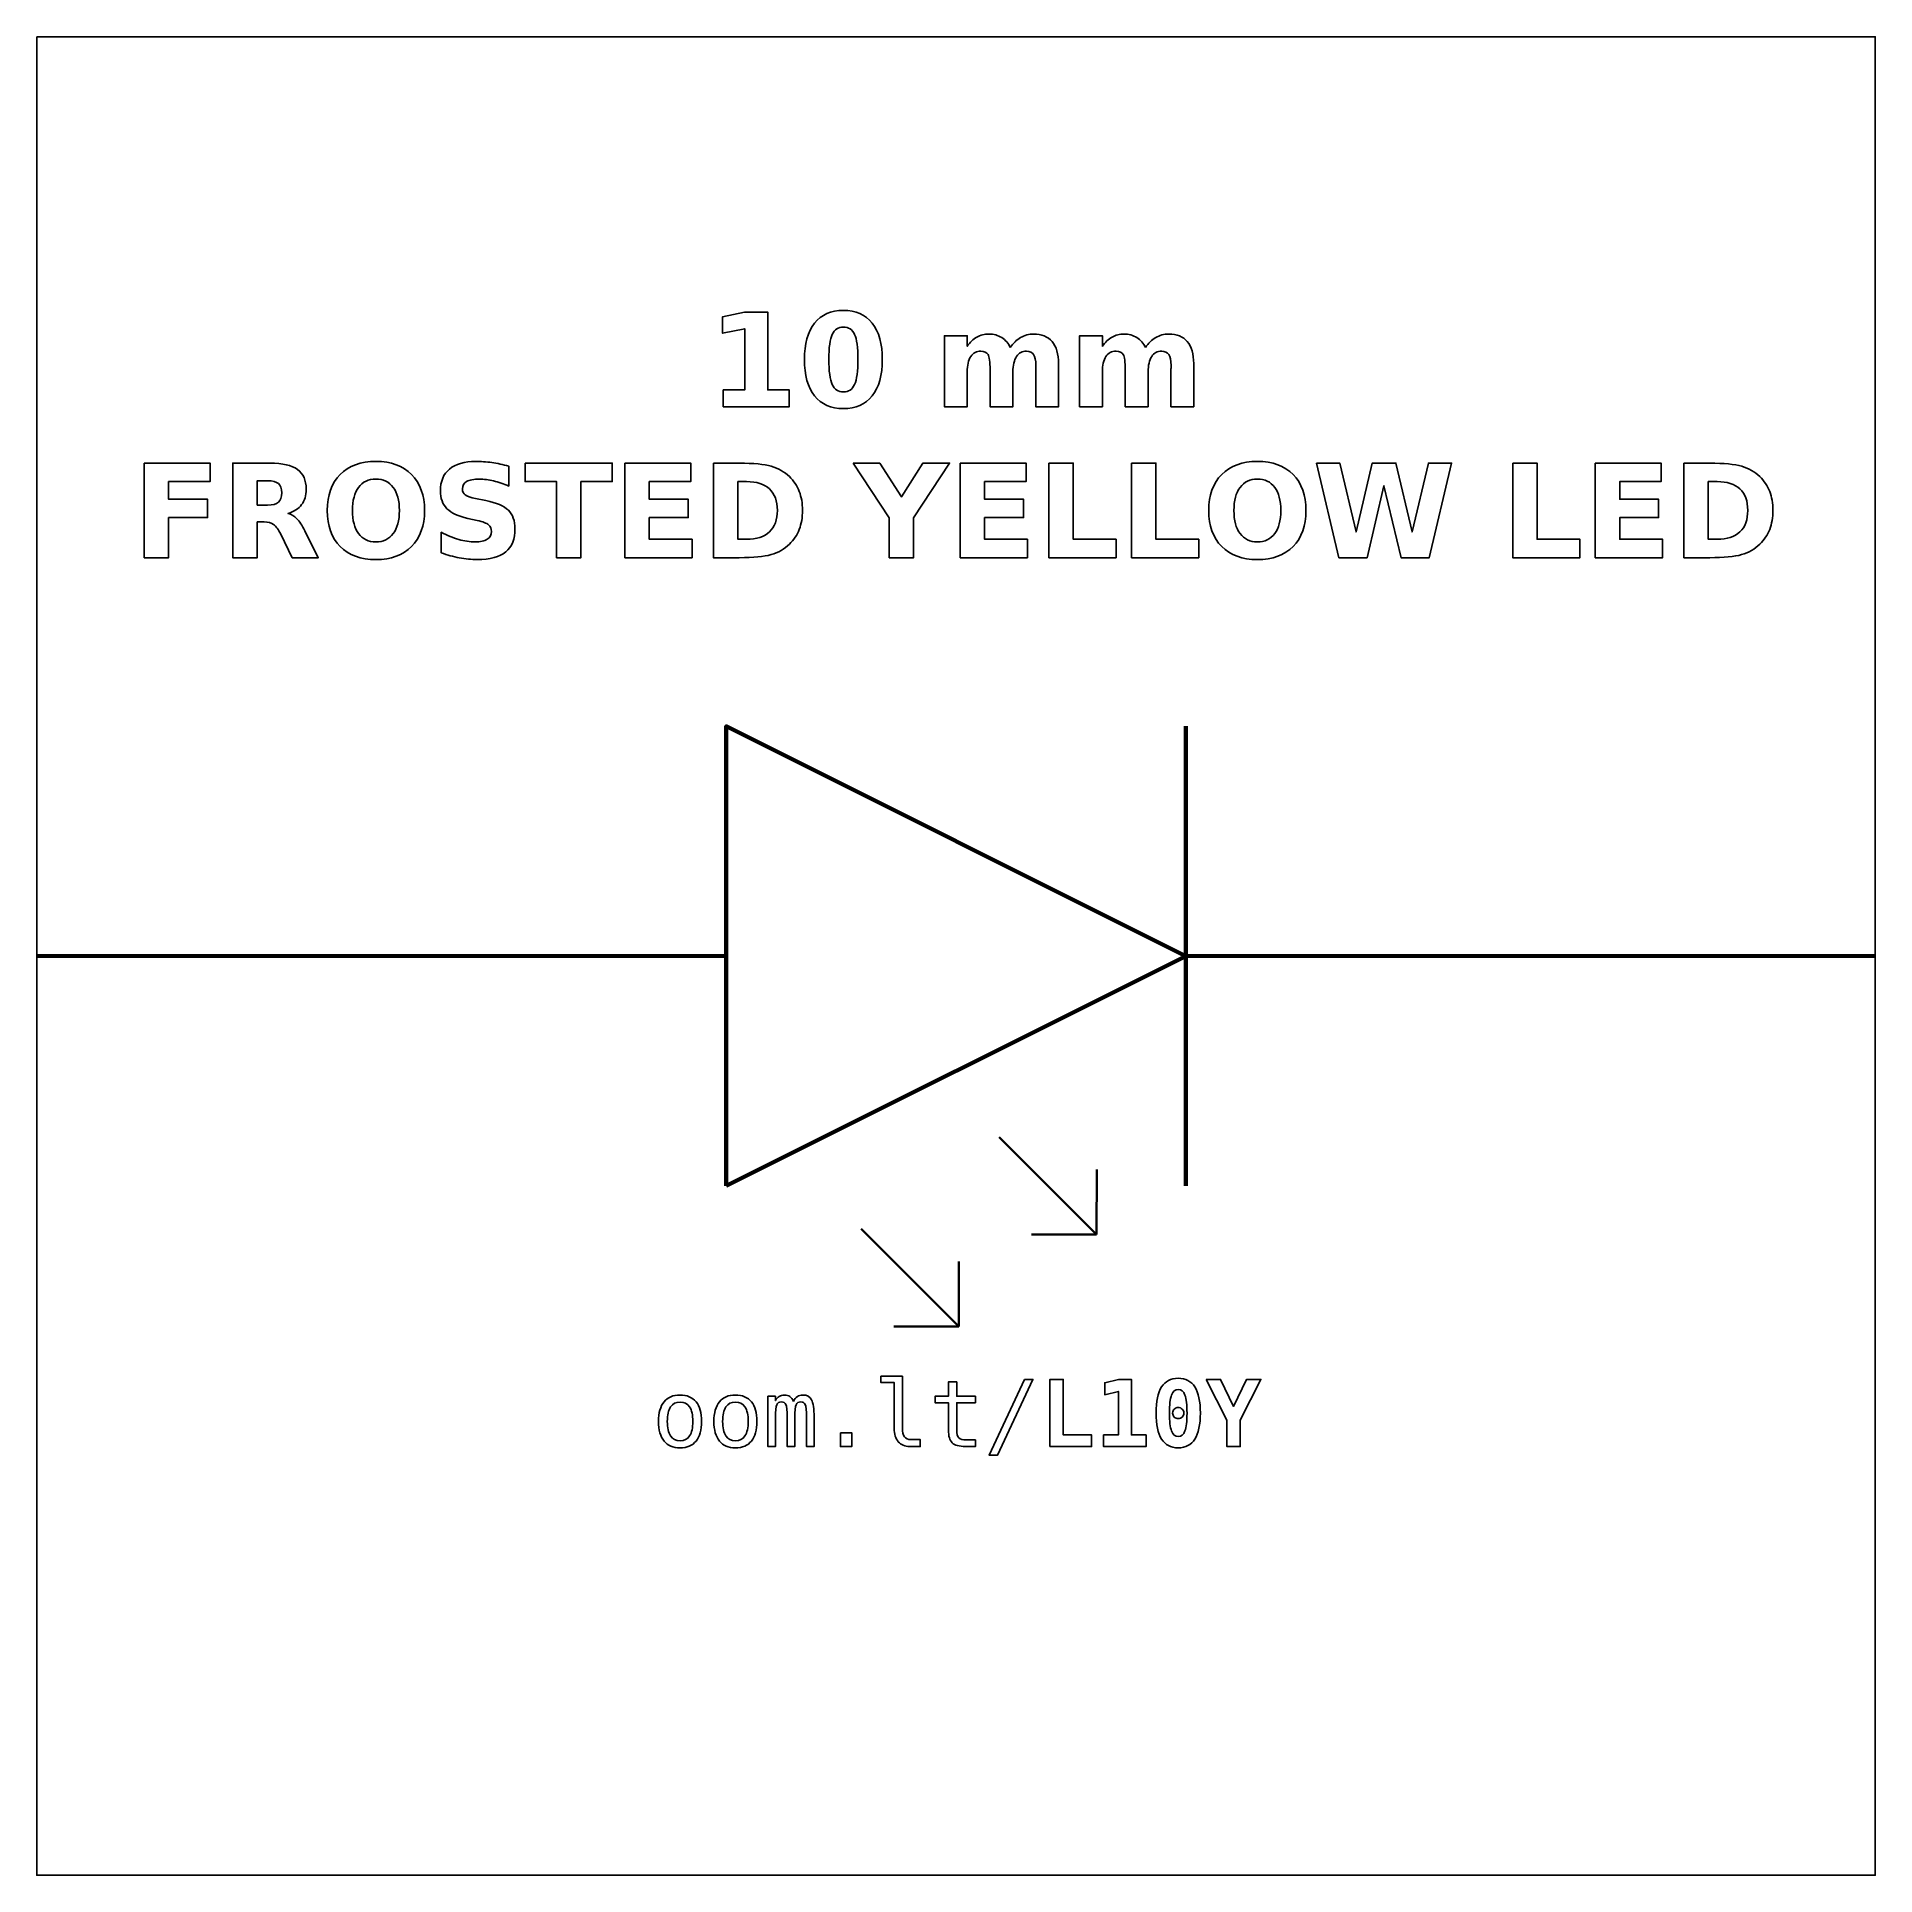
# Model space of a CAD drawing. Header units: centimetres. Extents: x -11.5 to -9.5, y -15.85 to -13.85.
import ezdxf

# ---------------------------------------------------------------- set-up
doc = ezdxf.new("R2010")
doc.units = ezdxf.units.CM
doc.header["$MEASUREMENT"] = 0
doc.layers.add('Layer 1', color=7, linetype='Continuous')

msp = doc.modelspace()

# ---------------------------------------------------------------- linework, layer by layer
at = {"layer": 'Layer 1', "color": 7}
msp.add_open_spline([(-11.5, -13.85), (-11.5, -13.85), (-9.5, -13.85), (-9.5, -13.85), (-9.5, -13.85), (-9.5, -13.85), (-9.5, -15.85), (-9.5, -15.85), (-9.5, -15.85), (-9.5, -15.85), (-11.5, -15.85), (-11.5, -15.85), (-11.5, -15.85), (-11.5, -15.85), (-11.5, -13.85), (-11.5, -13.85)], degree=3, knots=[0, 0, 0, 0, 0.25, 0.25, 0.25, 0.25, 0.5, 0.5, 0.5, 0.5, 0.75, 0.75, 0.75, 0.75, 1, 1, 1, 1], dxfattribs=at)
at = {"layer": 'Layer 1', "color": 250}
for points, knots in [([(-10.75327, -14.23414), (-10.75327, -14.23414), (-10.72984, -14.23414), (-10.72984, -14.23414), (-10.72984, -14.23414), (-10.72984, -14.23414), (-10.72984, -14.16765), (-10.72984, -14.16765), (-10.72984, -14.16765), (-10.72984, -14.16765), (-10.75388, -14.17262), (-10.75388, -14.17262), (-10.75388, -14.17262), (-10.75388, -14.17262), (-10.75388, -14.15455), (-10.75388, -14.15455), (-10.75388, -14.15455), (-10.75388, -14.15455), (-10.72998, -14.14959), (-10.72998, -14.14959), (-10.72998, -14.14959), (-10.72998, -14.14959), (-10.70477, -14.14959), (-10.70477, -14.14959), (-10.70477, -14.14959), (-10.70477, -14.14959), (-10.70477, -14.23414), (-10.70477, -14.23414), (-10.70477, -14.23414), (-10.70477, -14.23414), (-10.68135, -14.23414), (-10.68135, -14.23414), (-10.68135, -14.23414), (-10.68135, -14.23414), (-10.68135, -14.25246), (-10.68135, -14.25246), (-10.68135, -14.25246), (-10.68135, -14.25246), (-10.75327, -14.25246), (-10.75327, -14.25246), (-10.75327, -14.25246), (-10.75327, -14.25246), (-10.75327, -14.23414), (-10.75327, -14.23414)], [0, 0, 0, 0, 0.0909091, 0.0909091, 0.0909091, 0.0909091, 0.1818182, 0.1818182, 0.1818182, 0.1818182, 0.2727273, 0.2727273, 0.2727273, 0.2727273, 0.3636364, 0.3636364, 0.3636364, 0.3636364, 0.4545455, 0.4545455, 0.4545455, 0.4545455, 0.5454545, 0.5454545, 0.5454545, 0.5454545, 0.6363636, 0.6363636, 0.6363636, 0.6363636, 0.7272727, 0.7272727, 0.7272727, 0.7272727, 0.8181818, 0.8181818, 0.8181818, 0.8181818, 0.9090909, 0.9090909, 0.9090909, 0.9090909, 1, 1, 1, 1]), ([(-10.58017, -14.20112), (-10.58017, -14.21817), (-10.58384, -14.23132), (-10.5912, -14.24058), (-10.5912, -14.24058), (-10.59854, -14.24983), (-10.60898, -14.25446), (-10.62248, -14.25446), (-10.62248, -14.25446), (-10.63603, -14.25446), (-10.64649, -14.24983), (-10.65383, -14.24058), (-10.65383, -14.24058), (-10.66119, -14.23132), (-10.66486, -14.21817), (-10.66486, -14.20112), (-10.66486, -14.20112), (-10.66486, -14.18405), (-10.66119, -14.17087), (-10.65383, -14.16161), (-10.65383, -14.16161), (-10.64649, -14.15237), (-10.63603, -14.14773), (-10.62248, -14.14773), (-10.62248, -14.14773), (-10.60898, -14.14773), (-10.59854, -14.15237), (-10.5912, -14.16161), (-10.5912, -14.16161), (-10.58384, -14.17087), (-10.58017, -14.18405), (-10.58017, -14.20112)], [0, 0, 0, 0, 0.125, 0.125, 0.125, 0.125, 0.25, 0.25, 0.25, 0.25, 0.375, 0.375, 0.375, 0.375, 0.5, 0.5, 0.5, 0.5, 0.625, 0.625, 0.625, 0.625, 0.75, 0.75, 0.75, 0.75, 0.875, 0.875, 0.875, 0.875, 1, 1, 1, 1]), ([(-10.6067, -14.20093), (-10.6067, -14.18807), (-10.6079, -14.17901), (-10.61032, -14.17374), (-10.61032, -14.17374), (-10.61272, -14.1685), (-10.61679, -14.16587), (-10.62248, -14.16587), (-10.62248, -14.16587), (-10.62817, -14.16587), (-10.63224, -14.1685), (-10.63469, -14.17374), (-10.63469, -14.17374), (-10.63711, -14.17901), (-10.63833, -14.18807), (-10.63833, -14.20093), (-10.63833, -14.20093), (-10.63833, -14.21391), (-10.63711, -14.22309), (-10.63469, -14.2284), (-10.63469, -14.2284), (-10.63224, -14.23374), (-10.62817, -14.2364), (-10.62248, -14.2364), (-10.62248, -14.2364), (-10.61684, -14.2364), (-10.61279, -14.23374), (-10.61034, -14.2284), (-10.61034, -14.2284), (-10.60792, -14.22309), (-10.6067, -14.21391), (-10.6067, -14.20093)], [0, 0, 0, 0, 0.125, 0.125, 0.125, 0.125, 0.25, 0.25, 0.25, 0.25, 0.375, 0.375, 0.375, 0.375, 0.5, 0.5, 0.5, 0.5, 0.625, 0.625, 0.625, 0.625, 0.75, 0.75, 0.75, 0.75, 0.875, 0.875, 0.875, 0.875, 1, 1, 1, 1]), ([(-10.44092, -14.18811), (-10.43779, -14.18334), (-10.4341, -14.17969), (-10.42979, -14.1772), (-10.42979, -14.1772), (-10.42549, -14.17468), (-10.42079, -14.17344), (-10.41564, -14.17344), (-10.41564, -14.17344), (-10.40677, -14.17344), (-10.40002, -14.17617), (-10.39539, -14.18165), (-10.39539, -14.18165), (-10.39075, -14.1871), (-10.38842, -14.19505), (-10.38842, -14.20547), (-10.38842, -14.20547), (-10.38842, -14.20547), (-10.38842, -14.25246), (-10.38842, -14.25246), (-10.38842, -14.25246), (-10.38842, -14.25246), (-10.41324, -14.25246), (-10.41324, -14.25246), (-10.41324, -14.25246), (-10.41324, -14.25246), (-10.41324, -14.21222), (-10.41324, -14.21222), (-10.41324, -14.21222), (-10.41319, -14.21163), (-10.41317, -14.21102), (-10.41314, -14.21036), (-10.41314, -14.21036), (-10.41312, -14.20973), (-10.4131, -14.20881), (-10.4131, -14.20761), (-10.4131, -14.20761), (-10.4131, -14.20215), (-10.41389, -14.19818), (-10.41552, -14.19573), (-10.41552, -14.19573), (-10.41712, -14.19326), (-10.4197, -14.19204), (-10.42328, -14.19204), (-10.42328, -14.19204), (-10.42798, -14.19204), (-10.43158, -14.19397), (-10.43414, -14.19783), (-10.43414, -14.19783), (-10.43668, -14.20168), (-10.438, -14.20726), (-10.4381, -14.21457), (-10.4381, -14.21457), (-10.4381, -14.21457), (-10.4381, -14.25246), (-10.4381, -14.25246), (-10.4381, -14.25246), (-10.4381, -14.25246), (-10.46291, -14.25246), (-10.46291, -14.25246), (-10.46291, -14.25246), (-10.46291, -14.25246), (-10.46291, -14.21222), (-10.46291, -14.21222), (-10.46291, -14.21222), (-10.46291, -14.20368), (-10.46364, -14.19818), (-10.46512, -14.19573), (-10.46512, -14.19573), (-10.46658, -14.19326), (-10.46919, -14.19204), (-10.47295, -14.19204), (-10.47295, -14.19204), (-10.4777, -14.19204), (-10.48135, -14.19399), (-10.48391, -14.19787), (-10.48391, -14.19787), (-10.48647, -14.20175), (-10.48777, -14.20728), (-10.48777, -14.2145), (-10.48777, -14.2145), (-10.48777, -14.2145), (-10.48777, -14.25246), (-10.48777, -14.25246), (-10.48777, -14.25246), (-10.48777, -14.25246), (-10.51258, -14.25246), (-10.51258, -14.25246), (-10.51258, -14.25246), (-10.51258, -14.25246), (-10.51258, -14.1753), (-10.51258, -14.1753), (-10.51258, -14.1753), (-10.51258, -14.1753), (-10.48777, -14.1753), (-10.48777, -14.1753), (-10.48777, -14.1753), (-10.48777, -14.1753), (-10.48777, -14.18661), (-10.48777, -14.18661), (-10.48777, -14.18661), (-10.48473, -14.18223), (-10.48125, -14.17897), (-10.47732, -14.17675), (-10.47732, -14.17675), (-10.4734, -14.17454), (-10.46907, -14.17344), (-10.46434, -14.17344), (-10.46434, -14.17344), (-10.45903, -14.17344), (-10.4543, -14.17473), (-10.45023, -14.1773), (-10.45023, -14.1773), (-10.44614, -14.17988), (-10.44303, -14.18348), (-10.44092, -14.18811)], [0, 0, 0, 0, 0.0344828, 0.0344828, 0.0344828, 0.0344828, 0.0689655, 0.0689655, 0.0689655, 0.0689655, 0.1034483, 0.1034483, 0.1034483, 0.1034483, 0.137931, 0.137931, 0.137931, 0.137931, 0.1724138, 0.1724138, 0.1724138, 0.1724138, 0.2068966, 0.2068966, 0.2068966, 0.2068966, 0.2413793, 0.2413793, 0.2413793, 0.2413793, 0.2758621, 0.2758621, 0.2758621, 0.2758621, 0.3103448, 0.3103448, 0.3103448, 0.3103448, 0.3448276, 0.3448276, 0.3448276, 0.3448276, 0.3793103, 0.3793103, 0.3793103, 0.3793103, 0.4137931, 0.4137931, 0.4137931, 0.4137931, 0.4482759, 0.4482759, 0.4482759, 0.4482759, 0.4827586, 0.4827586, 0.4827586, 0.4827586, 0.5172414, 0.5172414, 0.5172414, 0.5172414, 0.5517241, 0.5517241, 0.5517241, 0.5517241, 0.5862069, 0.5862069, 0.5862069, 0.5862069, 0.6206897, 0.6206897, 0.6206897, 0.6206897, 0.6551724, 0.6551724, 0.6551724, 0.6551724, 0.6896552, 0.6896552, 0.6896552, 0.6896552, 0.7241379, 0.7241379, 0.7241379, 0.7241379, 0.7586207, 0.7586207, 0.7586207, 0.7586207, 0.7931034, 0.7931034, 0.7931034, 0.7931034, 0.8275862, 0.8275862, 0.8275862, 0.8275862, 0.862069, 0.862069, 0.862069, 0.862069, 0.8965517, 0.8965517, 0.8965517, 0.8965517, 0.9310345, 0.9310345, 0.9310345, 0.9310345, 0.9655172, 0.9655172, 0.9655172, 0.9655172, 1, 1, 1, 1]), ([(-10.29388, -14.18811), (-10.29075, -14.18334), (-10.28706, -14.17969), (-10.28275, -14.1772), (-10.28275, -14.1772), (-10.27845, -14.17468), (-10.27375, -14.17344), (-10.2686, -14.17344), (-10.2686, -14.17344), (-10.25973, -14.17344), (-10.25298, -14.17617), (-10.24835, -14.18165), (-10.24835, -14.18165), (-10.24371, -14.1871), (-10.24138, -14.19505), (-10.24138, -14.20547), (-10.24138, -14.20547), (-10.24138, -14.20547), (-10.24138, -14.25246), (-10.24138, -14.25246), (-10.24138, -14.25246), (-10.24138, -14.25246), (-10.2662, -14.25246), (-10.2662, -14.25246), (-10.2662, -14.25246), (-10.2662, -14.25246), (-10.2662, -14.21222), (-10.2662, -14.21222), (-10.2662, -14.21222), (-10.26615, -14.21163), (-10.26613, -14.21102), (-10.2661, -14.21036), (-10.2661, -14.21036), (-10.26608, -14.20973), (-10.26606, -14.20881), (-10.26606, -14.20761), (-10.26606, -14.20761), (-10.26606, -14.20215), (-10.26685, -14.19818), (-10.26848, -14.19573), (-10.26848, -14.19573), (-10.27008, -14.19326), (-10.27266, -14.19204), (-10.27624, -14.19204), (-10.27624, -14.19204), (-10.28094, -14.19204), (-10.28454, -14.19397), (-10.2871, -14.19783), (-10.2871, -14.19783), (-10.28964, -14.20168), (-10.29096, -14.20726), (-10.29106, -14.21457), (-10.29106, -14.21457), (-10.29106, -14.21457), (-10.29106, -14.25246), (-10.29106, -14.25246), (-10.29106, -14.25246), (-10.29106, -14.25246), (-10.31587, -14.25246), (-10.31587, -14.25246), (-10.31587, -14.25246), (-10.31587, -14.25246), (-10.31587, -14.21222), (-10.31587, -14.21222), (-10.31587, -14.21222), (-10.31587, -14.20368), (-10.3166, -14.19818), (-10.31808, -14.19573), (-10.31808, -14.19573), (-10.31954, -14.19326), (-10.32215, -14.19204), (-10.32591, -14.19204), (-10.32591, -14.19204), (-10.33066, -14.19204), (-10.33431, -14.19399), (-10.33687, -14.19787), (-10.33687, -14.19787), (-10.33943, -14.20175), (-10.34073, -14.20728), (-10.34073, -14.2145), (-10.34073, -14.2145), (-10.34073, -14.2145), (-10.34073, -14.25246), (-10.34073, -14.25246), (-10.34073, -14.25246), (-10.34073, -14.25246), (-10.36554, -14.25246), (-10.36554, -14.25246), (-10.36554, -14.25246), (-10.36554, -14.25246), (-10.36554, -14.1753), (-10.36554, -14.1753), (-10.36554, -14.1753), (-10.36554, -14.1753), (-10.34073, -14.1753), (-10.34073, -14.1753), (-10.34073, -14.1753), (-10.34073, -14.1753), (-10.34073, -14.18661), (-10.34073, -14.18661), (-10.34073, -14.18661), (-10.33769, -14.18223), (-10.33421, -14.17897), (-10.33028, -14.17675), (-10.33028, -14.17675), (-10.32636, -14.17454), (-10.32203, -14.17344), (-10.3173, -14.17344), (-10.3173, -14.17344), (-10.31199, -14.17344), (-10.30726, -14.17473), (-10.30319, -14.1773), (-10.30319, -14.1773), (-10.2991, -14.17988), (-10.29599, -14.18348), (-10.29388, -14.18811)], [0, 0, 0, 0, 0.0344828, 0.0344828, 0.0344828, 0.0344828, 0.0689655, 0.0689655, 0.0689655, 0.0689655, 0.1034483, 0.1034483, 0.1034483, 0.1034483, 0.137931, 0.137931, 0.137931, 0.137931, 0.1724138, 0.1724138, 0.1724138, 0.1724138, 0.2068966, 0.2068966, 0.2068966, 0.2068966, 0.2413793, 0.2413793, 0.2413793, 0.2413793, 0.2758621, 0.2758621, 0.2758621, 0.2758621, 0.3103448, 0.3103448, 0.3103448, 0.3103448, 0.3448276, 0.3448276, 0.3448276, 0.3448276, 0.3793103, 0.3793103, 0.3793103, 0.3793103, 0.4137931, 0.4137931, 0.4137931, 0.4137931, 0.4482759, 0.4482759, 0.4482759, 0.4482759, 0.4827586, 0.4827586, 0.4827586, 0.4827586, 0.5172414, 0.5172414, 0.5172414, 0.5172414, 0.5517241, 0.5517241, 0.5517241, 0.5517241, 0.5862069, 0.5862069, 0.5862069, 0.5862069, 0.6206897, 0.6206897, 0.6206897, 0.6206897, 0.6551724, 0.6551724, 0.6551724, 0.6551724, 0.6896552, 0.6896552, 0.6896552, 0.6896552, 0.7241379, 0.7241379, 0.7241379, 0.7241379, 0.7586207, 0.7586207, 0.7586207, 0.7586207, 0.7931034, 0.7931034, 0.7931034, 0.7931034, 0.8275862, 0.8275862, 0.8275862, 0.8275862, 0.862069, 0.862069, 0.862069, 0.862069, 0.8965517, 0.8965517, 0.8965517, 0.8965517, 0.9310345, 0.9310345, 0.9310345, 0.9310345, 0.9655172, 0.9655172, 0.9655172, 0.9655172, 1, 1, 1, 1]), ([(-11.38311, -14.31384), (-11.38311, -14.31384), (-11.31152, -14.31384), (-11.31152, -14.31384), (-11.31152, -14.31384), (-11.31152, -14.31384), (-11.31152, -14.3339), (-11.31152, -14.3339), (-11.31152, -14.3339), (-11.31152, -14.3339), (-11.35658, -14.3339), (-11.35658, -14.3339), (-11.35658, -14.3339), (-11.35658, -14.3339), (-11.35658, -14.35305), (-11.35658, -14.35305), (-11.35658, -14.35305), (-11.35658, -14.35305), (-11.3142, -14.35305), (-11.3142, -14.35305), (-11.3142, -14.35305), (-11.3142, -14.35305), (-11.3142, -14.37311), (-11.3142, -14.37311), (-11.3142, -14.37311), (-11.3142, -14.37311), (-11.35658, -14.37311), (-11.35658, -14.37311), (-11.35658, -14.37311), (-11.35658, -14.37311), (-11.35658, -14.41671), (-11.35658, -14.41671), (-11.35658, -14.41671), (-11.35658, -14.41671), (-11.38311, -14.41671), (-11.38311, -14.41671), (-11.38311, -14.41671), (-11.38311, -14.41671), (-11.38311, -14.31384), (-11.38311, -14.31384)], [0, 0, 0, 0, 0.1, 0.1, 0.1, 0.1, 0.2, 0.2, 0.2, 0.2, 0.3, 0.3, 0.3, 0.3, 0.4, 0.4, 0.4, 0.4, 0.5, 0.5, 0.5, 0.5, 0.6, 0.6, 0.6, 0.6, 0.7, 0.7, 0.7, 0.7, 0.8, 0.8, 0.8, 0.8, 0.9, 0.9, 0.9, 0.9, 1, 1, 1, 1]), ([(-11.26018, -14.37779), (-11.26018, -14.37779), (-11.26018, -14.41671), (-11.26018, -14.41671), (-11.26018, -14.41671), (-11.26018, -14.41671), (-11.28671, -14.41671), (-11.28671, -14.41671), (-11.28671, -14.41671), (-11.28671, -14.41671), (-11.28671, -14.31384), (-11.28671, -14.31384), (-11.28671, -14.31384), (-11.28671, -14.31384), (-11.24619, -14.31384), (-11.24619, -14.31384), (-11.24619, -14.31384), (-11.23264, -14.31384), (-11.22269, -14.31612), (-11.21639, -14.32066), (-11.21639, -14.32066), (-11.21007, -14.3252), (-11.20691, -14.3324), (-11.20691, -14.34223), (-11.20691, -14.34223), (-11.20691, -14.34902), (-11.20856, -14.35462), (-11.21183, -14.35897), (-11.21183, -14.35897), (-11.21512, -14.36335), (-11.22008, -14.36657), (-11.22669, -14.36862), (-11.22669, -14.36862), (-11.22307, -14.36946), (-11.2198, -14.37132), (-11.21693, -14.37424), (-11.21693, -14.37424), (-11.21406, -14.37715), (-11.21117, -14.38157), (-11.20823, -14.3875), (-11.20823, -14.3875), (-11.20823, -14.3875), (-11.19381, -14.41671), (-11.19381, -14.41671), (-11.19381, -14.41671), (-11.19381, -14.41671), (-11.22208, -14.41671), (-11.22208, -14.41671), (-11.22208, -14.41671), (-11.22208, -14.41671), (-11.23462, -14.39115), (-11.23462, -14.39115), (-11.23462, -14.39115), (-11.23713, -14.38602), (-11.2397, -14.38249), (-11.24231, -14.38061), (-11.24231, -14.38061), (-11.2449, -14.37873), (-11.24835, -14.37779), (-11.25268, -14.37779), (-11.25268, -14.37779), (-11.25268, -14.37779), (-11.26018, -14.37779), (-11.26018, -14.37779)], [0, 0, 0, 0, 0.0625, 0.0625, 0.0625, 0.0625, 0.125, 0.125, 0.125, 0.125, 0.1875, 0.1875, 0.1875, 0.1875, 0.25, 0.25, 0.25, 0.25, 0.3125, 0.3125, 0.3125, 0.3125, 0.375, 0.375, 0.375, 0.375, 0.4375, 0.4375, 0.4375, 0.4375, 0.5, 0.5, 0.5, 0.5, 0.5625, 0.5625, 0.5625, 0.5625, 0.625, 0.625, 0.625, 0.625, 0.6875, 0.6875, 0.6875, 0.6875, 0.75, 0.75, 0.75, 0.75, 0.8125, 0.8125, 0.8125, 0.8125, 0.875, 0.875, 0.875, 0.875, 0.9375, 0.9375, 0.9375, 0.9375, 1, 1, 1, 1]), ([(-11.13107, -14.31198), (-11.11454, -14.31198), (-11.10158, -14.31671), (-11.09222, -14.32619), (-11.09222, -14.32619), (-11.08284, -14.33564), (-11.07816, -14.34869), (-11.07816, -14.36537), (-11.07816, -14.36537), (-11.07816, -14.382), (-11.08284, -14.39505), (-11.09222, -14.4045), (-11.09222, -14.4045), (-11.10158, -14.41398), (-11.11454, -14.41871), (-11.13107, -14.41871), (-11.13107, -14.41871), (-11.14756, -14.41871), (-11.16049, -14.41398), (-11.1699, -14.4045), (-11.1699, -14.4045), (-11.17928, -14.39505), (-11.18399, -14.382), (-11.18399, -14.36537), (-11.18399, -14.36537), (-11.18399, -14.34869), (-11.17928, -14.33564), (-11.1699, -14.32619), (-11.1699, -14.32619), (-11.16049, -14.31671), (-11.14756, -14.31198), (-11.13107, -14.31198)], [0, 0, 0, 0, 0.125, 0.125, 0.125, 0.125, 0.25, 0.25, 0.25, 0.25, 0.375, 0.375, 0.375, 0.375, 0.5, 0.5, 0.5, 0.5, 0.625, 0.625, 0.625, 0.625, 0.75, 0.75, 0.75, 0.75, 0.875, 0.875, 0.875, 0.875, 1, 1, 1, 1]), ([(-10.9865, -14.31709), (-10.9865, -14.31709), (-10.9865, -14.33884), (-10.9865, -14.33884), (-10.9865, -14.33884), (-10.99215, -14.33632), (-10.99767, -14.33442), (-11.00303, -14.33313), (-11.00303, -14.33313), (-11.00842, -14.33183), (-11.0135, -14.3312), (-11.01827, -14.3312), (-11.01827, -14.3312), (-11.0246, -14.3312), (-11.0293, -14.33207), (-11.03234, -14.33381), (-11.03234, -14.33381), (-11.03537, -14.33557), (-11.03688, -14.33828), (-11.03688, -14.34195), (-11.03688, -14.34195), (-11.03688, -14.3447), (-11.03587, -14.34686), (-11.03382, -14.34839), (-11.03382, -14.34839), (-11.03177, -14.34992), (-11.02806, -14.35126), (-11.02267, -14.35236), (-11.02267, -14.35236), (-11.02267, -14.35236), (-11.01138, -14.35462), (-11.01138, -14.35462), (-11.01138, -14.35462), (-10.99993, -14.35693), (-10.99182, -14.36041), (-10.987, -14.36511), (-10.987, -14.36511), (-10.98217, -14.36979), (-10.97975, -14.37645), (-10.97975, -14.38508), (-10.97975, -14.38508), (-10.97975, -14.39644), (-10.98311, -14.40488), (-10.98984, -14.41041), (-10.98984, -14.41041), (-10.99657, -14.41593), (-11.00684, -14.41871), (-11.02067, -14.41871), (-11.02067, -14.41871), (-11.02721, -14.41871), (-11.03375, -14.4181), (-11.04031, -14.41685), (-11.04031, -14.41685), (-11.04687, -14.4156), (-11.05346, -14.41377), (-11.06002, -14.41135), (-11.06002, -14.41135), (-11.06002, -14.41135), (-11.06002, -14.38896), (-11.06002, -14.38896), (-11.06002, -14.38896), (-11.05346, -14.39244), (-11.04711, -14.39507), (-11.04097, -14.39684), (-11.04097, -14.39684), (-11.03483, -14.3986), (-11.02893, -14.39949), (-11.02324, -14.39949), (-11.02324, -14.39949), (-11.01745, -14.39949), (-11.01301, -14.39853), (-11.00993, -14.3966), (-11.00993, -14.3966), (-11.00684, -14.39467), (-11.00532, -14.39192), (-11.00532, -14.38832), (-11.00532, -14.38832), (-11.00532, -14.38512), (-11.00635, -14.38263), (-11.00844, -14.38089), (-11.00844, -14.38089), (-11.01054, -14.37915), (-11.0147, -14.37758), (-11.02096, -14.37621), (-11.02096, -14.37621), (-11.02096, -14.37621), (-11.03123, -14.37393), (-11.03123, -14.37393), (-11.03123, -14.37393), (-11.04151, -14.37172), (-11.04904, -14.36822), (-11.05379, -14.36339), (-11.05379, -14.36339), (-11.05854, -14.35857), (-11.06091, -14.35206), (-11.06091, -14.3439), (-11.06091, -14.3439), (-11.06091, -14.33364), (-11.0576, -14.32576), (-11.05099, -14.32026), (-11.05099, -14.32026), (-11.04438, -14.31473), (-11.03488, -14.31198), (-11.02246, -14.31198), (-11.02246, -14.31198), (-11.01682, -14.31198), (-11.01101, -14.31241), (-11.00503, -14.31325), (-11.00503, -14.31325), (-10.99906, -14.3141), (-10.99288, -14.31537), (-10.9865, -14.31709)], [0, 0, 0, 0, 0.0357143, 0.0357143, 0.0357143, 0.0357143, 0.0714286, 0.0714286, 0.0714286, 0.0714286, 0.1071429, 0.1071429, 0.1071429, 0.1071429, 0.1428571, 0.1428571, 0.1428571, 0.1428571, 0.1785714, 0.1785714, 0.1785714, 0.1785714, 0.2142857, 0.2142857, 0.2142857, 0.2142857, 0.25, 0.25, 0.25, 0.25, 0.2857143, 0.2857143, 0.2857143, 0.2857143, 0.3214286, 0.3214286, 0.3214286, 0.3214286, 0.3571429, 0.3571429, 0.3571429, 0.3571429, 0.3928571, 0.3928571, 0.3928571, 0.3928571, 0.4285714, 0.4285714, 0.4285714, 0.4285714, 0.4642857, 0.4642857, 0.4642857, 0.4642857, 0.5, 0.5, 0.5, 0.5, 0.5357143, 0.5357143, 0.5357143, 0.5357143, 0.5714286, 0.5714286, 0.5714286, 0.5714286, 0.6071429, 0.6071429, 0.6071429, 0.6071429, 0.6428571, 0.6428571, 0.6428571, 0.6428571, 0.6785714, 0.6785714, 0.6785714, 0.6785714, 0.7142857, 0.7142857, 0.7142857, 0.7142857, 0.75, 0.75, 0.75, 0.75, 0.7857143, 0.7857143, 0.7857143, 0.7857143, 0.8214286, 0.8214286, 0.8214286, 0.8214286, 0.8571429, 0.8571429, 0.8571429, 0.8571429, 0.8928571, 0.8928571, 0.8928571, 0.8928571, 0.9285714, 0.9285714, 0.9285714, 0.9285714, 0.9642857, 0.9642857, 0.9642857, 0.9642857, 1, 1, 1, 1]), ([(-10.96875, -14.31384), (-10.96875, -14.31384), (-10.87395, -14.31384), (-10.87395, -14.31384), (-10.87395, -14.31384), (-10.87395, -14.31384), (-10.87395, -14.3339), (-10.87395, -14.3339), (-10.87395, -14.3339), (-10.87395, -14.3339), (-10.90805, -14.3339), (-10.90805, -14.3339), (-10.90805, -14.3339), (-10.90805, -14.3339), (-10.90805, -14.41671), (-10.90805, -14.41671), (-10.90805, -14.41671), (-10.90805, -14.41671), (-10.93458, -14.41671), (-10.93458, -14.41671), (-10.93458, -14.41671), (-10.93458, -14.41671), (-10.93458, -14.3339), (-10.93458, -14.3339), (-10.93458, -14.3339), (-10.93458, -14.3339), (-10.96875, -14.3339), (-10.96875, -14.3339), (-10.96875, -14.3339), (-10.96875, -14.3339), (-10.96875, -14.31384), (-10.96875, -14.31384)], [0, 0, 0, 0, 0.125, 0.125, 0.125, 0.125, 0.25, 0.25, 0.25, 0.25, 0.375, 0.375, 0.375, 0.375, 0.5, 0.5, 0.5, 0.5, 0.625, 0.625, 0.625, 0.625, 0.75, 0.75, 0.75, 0.75, 0.875, 0.875, 0.875, 0.875, 1, 1, 1, 1]), ([(-10.86021, -14.31384), (-10.86021, -14.31384), (-10.78862, -14.31384), (-10.78862, -14.31384), (-10.78862, -14.31384), (-10.78862, -14.31384), (-10.78862, -14.3339), (-10.78862, -14.3339), (-10.78862, -14.3339), (-10.78862, -14.3339), (-10.83368, -14.3339), (-10.83368, -14.3339), (-10.83368, -14.3339), (-10.83368, -14.3339), (-10.83368, -14.35305), (-10.83368, -14.35305), (-10.83368, -14.35305), (-10.83368, -14.35305), (-10.79133, -14.35305), (-10.79133, -14.35305), (-10.79133, -14.35305), (-10.79133, -14.35305), (-10.79133, -14.37311), (-10.79133, -14.37311), (-10.79133, -14.37311), (-10.79133, -14.37311), (-10.83368, -14.37311), (-10.83368, -14.37311), (-10.83368, -14.37311), (-10.83368, -14.37311), (-10.83368, -14.39665), (-10.83368, -14.39665), (-10.83368, -14.39665), (-10.83368, -14.39665), (-10.78712, -14.39665), (-10.78712, -14.39665), (-10.78712, -14.39665), (-10.78712, -14.39665), (-10.78712, -14.41671), (-10.78712, -14.41671), (-10.78712, -14.41671), (-10.78712, -14.41671), (-10.86021, -14.41671), (-10.86021, -14.41671), (-10.86021, -14.41671), (-10.86021, -14.41671), (-10.86021, -14.31384), (-10.86021, -14.31384)], [0, 0, 0, 0, 0.0833333, 0.0833333, 0.0833333, 0.0833333, 0.1666667, 0.1666667, 0.1666667, 0.1666667, 0.25, 0.25, 0.25, 0.25, 0.3333333, 0.3333333, 0.3333333, 0.3333333, 0.4166667, 0.4166667, 0.4166667, 0.4166667, 0.5, 0.5, 0.5, 0.5, 0.5833333, 0.5833333, 0.5833333, 0.5833333, 0.6666667, 0.6666667, 0.6666667, 0.6666667, 0.75, 0.75, 0.75, 0.75, 0.8333333, 0.8333333, 0.8333333, 0.8333333, 0.9166667, 0.9166667, 0.9166667, 0.9166667, 1, 1, 1, 1]), ([(-10.76381, -14.31384), (-10.76381, -14.31384), (-10.73582, -14.31384), (-10.73582, -14.31384), (-10.73582, -14.31384), (-10.72021, -14.31384), (-10.70859, -14.31495), (-10.70095, -14.31718), (-10.70095, -14.31718), (-10.6933, -14.31941), (-10.68674, -14.32318), (-10.68126, -14.32852), (-10.68126, -14.32852), (-10.67644, -14.33315), (-10.67287, -14.33851), (-10.67051, -14.34458), (-10.67051, -14.34458), (-10.66819, -14.35062), (-10.66701, -14.35749), (-10.66701, -14.36518), (-10.66701, -14.36518), (-10.66701, -14.37294), (-10.66819, -14.37986), (-10.67051, -14.38595), (-10.67051, -14.38595), (-10.67287, -14.39204), (-10.67644, -14.3974), (-10.68126, -14.40203), (-10.68126, -14.40203), (-10.68679, -14.40737), (-10.6934, -14.41114), (-10.70111, -14.41337), (-10.70111, -14.41337), (-10.70883, -14.4156), (-10.7204, -14.41671), (-10.73582, -14.41671), (-10.73582, -14.41671), (-10.73582, -14.41671), (-10.76381, -14.41671), (-10.76381, -14.41671), (-10.76381, -14.41671), (-10.76381, -14.41671), (-10.76381, -14.31384), (-10.76381, -14.31384)], [0, 0, 0, 0, 0.0909091, 0.0909091, 0.0909091, 0.0909091, 0.1818182, 0.1818182, 0.1818182, 0.1818182, 0.2727273, 0.2727273, 0.2727273, 0.2727273, 0.3636364, 0.3636364, 0.3636364, 0.3636364, 0.4545455, 0.4545455, 0.4545455, 0.4545455, 0.5454545, 0.5454545, 0.5454545, 0.5454545, 0.6363636, 0.6363636, 0.6363636, 0.6363636, 0.7272727, 0.7272727, 0.7272727, 0.7272727, 0.8181818, 0.8181818, 0.8181818, 0.8181818, 0.9090909, 0.9090909, 0.9090909, 0.9090909, 1, 1, 1, 1]), ([(-10.61191, -14.31384), (-10.61191, -14.31384), (-10.58291, -14.31384), (-10.58291, -14.31384), (-10.58291, -14.31384), (-10.58291, -14.31384), (-10.55946, -14.35051), (-10.55946, -14.35051), (-10.55946, -14.35051), (-10.55946, -14.35051), (-10.53604, -14.31384), (-10.53604, -14.31384), (-10.53604, -14.31384), (-10.53604, -14.31384), (-10.50697, -14.31384), (-10.50697, -14.31384), (-10.50697, -14.31384), (-10.50697, -14.31384), (-10.54617, -14.37337), (-10.54617, -14.37337), (-10.54617, -14.37337), (-10.54617, -14.37337), (-10.54617, -14.41671), (-10.54617, -14.41671), (-10.54617, -14.41671), (-10.54617, -14.41671), (-10.5727, -14.41671), (-10.5727, -14.41671), (-10.5727, -14.41671), (-10.5727, -14.41671), (-10.5727, -14.37337), (-10.5727, -14.37337), (-10.5727, -14.37337), (-10.5727, -14.37337), (-10.61191, -14.31384), (-10.61191, -14.31384)], [0, 0, 0, 0, 0.1111111, 0.1111111, 0.1111111, 0.1111111, 0.2222222, 0.2222222, 0.2222222, 0.2222222, 0.3333333, 0.3333333, 0.3333333, 0.3333333, 0.4444444, 0.4444444, 0.4444444, 0.4444444, 0.5555556, 0.5555556, 0.5555556, 0.5555556, 0.6666667, 0.6666667, 0.6666667, 0.6666667, 0.7777778, 0.7777778, 0.7777778, 0.7777778, 0.8888889, 0.8888889, 0.8888889, 0.8888889, 1, 1, 1, 1]), ([(-10.49537, -14.31384), (-10.49537, -14.31384), (-10.42378, -14.31384), (-10.42378, -14.31384), (-10.42378, -14.31384), (-10.42378, -14.31384), (-10.42378, -14.3339), (-10.42378, -14.3339), (-10.42378, -14.3339), (-10.42378, -14.3339), (-10.46884, -14.3339), (-10.46884, -14.3339), (-10.46884, -14.3339), (-10.46884, -14.3339), (-10.46884, -14.35305), (-10.46884, -14.35305), (-10.46884, -14.35305), (-10.46884, -14.35305), (-10.42649, -14.35305), (-10.42649, -14.35305), (-10.42649, -14.35305), (-10.42649, -14.35305), (-10.42649, -14.37311), (-10.42649, -14.37311), (-10.42649, -14.37311), (-10.42649, -14.37311), (-10.46884, -14.37311), (-10.46884, -14.37311), (-10.46884, -14.37311), (-10.46884, -14.37311), (-10.46884, -14.39665), (-10.46884, -14.39665), (-10.46884, -14.39665), (-10.46884, -14.39665), (-10.42228, -14.39665), (-10.42228, -14.39665), (-10.42228, -14.39665), (-10.42228, -14.39665), (-10.42228, -14.41671), (-10.42228, -14.41671), (-10.42228, -14.41671), (-10.42228, -14.41671), (-10.49537, -14.41671), (-10.49537, -14.41671), (-10.49537, -14.41671), (-10.49537, -14.41671), (-10.49537, -14.31384), (-10.49537, -14.31384)], [0, 0, 0, 0, 0.0833333, 0.0833333, 0.0833333, 0.0833333, 0.1666667, 0.1666667, 0.1666667, 0.1666667, 0.25, 0.25, 0.25, 0.25, 0.3333333, 0.3333333, 0.3333333, 0.3333333, 0.4166667, 0.4166667, 0.4166667, 0.4166667, 0.5, 0.5, 0.5, 0.5, 0.5833333, 0.5833333, 0.5833333, 0.5833333, 0.6666667, 0.6666667, 0.6666667, 0.6666667, 0.75, 0.75, 0.75, 0.75, 0.8333333, 0.8333333, 0.8333333, 0.8333333, 0.9166667, 0.9166667, 0.9166667, 0.9166667, 1, 1, 1, 1]), ([(-10.39897, -14.31384), (-10.39897, -14.31384), (-10.37244, -14.31384), (-10.37244, -14.31384), (-10.37244, -14.31384), (-10.37244, -14.31384), (-10.37244, -14.39665), (-10.37244, -14.39665), (-10.37244, -14.39665), (-10.37244, -14.39665), (-10.32588, -14.39665), (-10.32588, -14.39665), (-10.32588, -14.39665), (-10.32588, -14.39665), (-10.32588, -14.41671), (-10.32588, -14.41671), (-10.32588, -14.41671), (-10.32588, -14.41671), (-10.39897, -14.41671), (-10.39897, -14.41671), (-10.39897, -14.41671), (-10.39897, -14.41671), (-10.39897, -14.31384), (-10.39897, -14.31384)], [0, 0, 0, 0, 0.1666667, 0.1666667, 0.1666667, 0.1666667, 0.3333333, 0.3333333, 0.3333333, 0.3333333, 0.5, 0.5, 0.5, 0.5, 0.6666667, 0.6666667, 0.6666667, 0.6666667, 0.8333333, 0.8333333, 0.8333333, 0.8333333, 1, 1, 1, 1]), ([(-10.30906, -14.31384), (-10.30906, -14.31384), (-10.28253, -14.31384), (-10.28253, -14.31384), (-10.28253, -14.31384), (-10.28253, -14.31384), (-10.28253, -14.39665), (-10.28253, -14.39665), (-10.28253, -14.39665), (-10.28253, -14.39665), (-10.23597, -14.39665), (-10.23597, -14.39665), (-10.23597, -14.39665), (-10.23597, -14.39665), (-10.23597, -14.41671), (-10.23597, -14.41671), (-10.23597, -14.41671), (-10.23597, -14.41671), (-10.30906, -14.41671), (-10.30906, -14.41671), (-10.30906, -14.41671), (-10.30906, -14.41671), (-10.30906, -14.31384), (-10.30906, -14.31384)], [0, 0, 0, 0, 0.1666667, 0.1666667, 0.1666667, 0.1666667, 0.3333333, 0.3333333, 0.3333333, 0.3333333, 0.5, 0.5, 0.5, 0.5, 0.6666667, 0.6666667, 0.6666667, 0.6666667, 0.8333333, 0.8333333, 0.8333333, 0.8333333, 1, 1, 1, 1]), ([(-10.17216, -14.31198), (-10.15563, -14.31198), (-10.14267, -14.31671), (-10.13331, -14.32619), (-10.13331, -14.32619), (-10.12393, -14.33564), (-10.11925, -14.34869), (-10.11925, -14.36537), (-10.11925, -14.36537), (-10.11925, -14.382), (-10.12393, -14.39505), (-10.13331, -14.4045), (-10.13331, -14.4045), (-10.14267, -14.41398), (-10.15563, -14.41871), (-10.17216, -14.41871), (-10.17216, -14.41871), (-10.18865, -14.41871), (-10.20158, -14.41398), (-10.21099, -14.4045), (-10.21099, -14.4045), (-10.22037, -14.39505), (-10.22508, -14.382), (-10.22508, -14.36537), (-10.22508, -14.36537), (-10.22508, -14.34869), (-10.22037, -14.33564), (-10.21099, -14.32619), (-10.21099, -14.32619), (-10.20158, -14.31671), (-10.18865, -14.31198), (-10.17216, -14.31198)], [0, 0, 0, 0, 0.125, 0.125, 0.125, 0.125, 0.25, 0.25, 0.25, 0.25, 0.375, 0.375, 0.375, 0.375, 0.5, 0.5, 0.5, 0.5, 0.625, 0.625, 0.625, 0.625, 0.75, 0.75, 0.75, 0.75, 0.875, 0.875, 0.875, 0.875, 1, 1, 1, 1]), ([(-10.10793, -14.31384), (-10.10793, -14.31384), (-10.08251, -14.31384), (-10.08251, -14.31384), (-10.08251, -14.31384), (-10.08251, -14.31384), (-10.06473, -14.38861), (-10.06473, -14.38861), (-10.06473, -14.38861), (-10.06473, -14.38861), (-10.04709, -14.31384), (-10.04709, -14.31384), (-10.04709, -14.31384), (-10.04709, -14.31384), (-10.02152, -14.31384), (-10.02152, -14.31384), (-10.02152, -14.31384), (-10.02152, -14.31384), (-10.00389, -14.38861), (-10.00389, -14.38861), (-10.00389, -14.38861), (-10.00389, -14.38861), (-9.98611, -14.31384), (-9.98611, -14.31384), (-9.98611, -14.31384), (-9.98611, -14.31384), (-9.96089, -14.31384), (-9.96089, -14.31384), (-9.96089, -14.31384), (-9.96089, -14.31384), (-9.98514, -14.41671), (-9.98514, -14.41671), (-9.98514, -14.41671), (-9.98514, -14.41671), (-10.01574, -14.41671), (-10.01574, -14.41671), (-10.01574, -14.41671), (-10.01574, -14.41671), (-10.03441, -14.33851), (-10.03441, -14.33851), (-10.03441, -14.33851), (-10.03441, -14.33851), (-10.05287, -14.41671), (-10.05287, -14.41671), (-10.05287, -14.41671), (-10.05287, -14.41671), (-10.08347, -14.41671), (-10.08347, -14.41671), (-10.08347, -14.41671), (-10.08347, -14.41671), (-10.10793, -14.31384), (-10.10793, -14.31384)], [0, 0, 0, 0, 0.0769231, 0.0769231, 0.0769231, 0.0769231, 0.1538462, 0.1538462, 0.1538462, 0.1538462, 0.2307692, 0.2307692, 0.2307692, 0.2307692, 0.3076923, 0.3076923, 0.3076923, 0.3076923, 0.3846154, 0.3846154, 0.3846154, 0.3846154, 0.4615385, 0.4615385, 0.4615385, 0.4615385, 0.5384615, 0.5384615, 0.5384615, 0.5384615, 0.6153846, 0.6153846, 0.6153846, 0.6153846, 0.6923077, 0.6923077, 0.6923077, 0.6923077, 0.7692308, 0.7692308, 0.7692308, 0.7692308, 0.8461538, 0.8461538, 0.8461538, 0.8461538, 0.9230769, 0.9230769, 0.9230769, 0.9230769, 1, 1, 1, 1]), ([(-9.89441, -14.31384), (-9.89441, -14.31384), (-9.86788, -14.31384), (-9.86788, -14.31384), (-9.86788, -14.31384), (-9.86788, -14.31384), (-9.86788, -14.39665), (-9.86788, -14.39665), (-9.86788, -14.39665), (-9.86788, -14.39665), (-9.82132, -14.39665), (-9.82132, -14.39665), (-9.82132, -14.39665), (-9.82132, -14.39665), (-9.82132, -14.41671), (-9.82132, -14.41671), (-9.82132, -14.41671), (-9.82132, -14.41671), (-9.89441, -14.41671), (-9.89441, -14.41671), (-9.89441, -14.41671), (-9.89441, -14.41671), (-9.89441, -14.31384), (-9.89441, -14.31384)], [0, 0, 0, 0, 0.1666667, 0.1666667, 0.1666667, 0.1666667, 0.3333333, 0.3333333, 0.3333333, 0.3333333, 0.5, 0.5, 0.5, 0.5, 0.6666667, 0.6666667, 0.6666667, 0.6666667, 0.8333333, 0.8333333, 0.8333333, 0.8333333, 1, 1, 1, 1]), ([(-9.8045, -14.31384), (-9.8045, -14.31384), (-9.73291, -14.31384), (-9.73291, -14.31384), (-9.73291, -14.31384), (-9.73291, -14.31384), (-9.73291, -14.3339), (-9.73291, -14.3339), (-9.73291, -14.3339), (-9.73291, -14.3339), (-9.77797, -14.3339), (-9.77797, -14.3339), (-9.77797, -14.3339), (-9.77797, -14.3339), (-9.77797, -14.35305), (-9.77797, -14.35305), (-9.77797, -14.35305), (-9.77797, -14.35305), (-9.73562, -14.35305), (-9.73562, -14.35305), (-9.73562, -14.35305), (-9.73562, -14.35305), (-9.73562, -14.37311), (-9.73562, -14.37311), (-9.73562, -14.37311), (-9.73562, -14.37311), (-9.77797, -14.37311), (-9.77797, -14.37311), (-9.77797, -14.37311), (-9.77797, -14.37311), (-9.77797, -14.39665), (-9.77797, -14.39665), (-9.77797, -14.39665), (-9.77797, -14.39665), (-9.73141, -14.39665), (-9.73141, -14.39665), (-9.73141, -14.39665), (-9.73141, -14.39665), (-9.73141, -14.41671), (-9.73141, -14.41671), (-9.73141, -14.41671), (-9.73141, -14.41671), (-9.8045, -14.41671), (-9.8045, -14.41671), (-9.8045, -14.41671), (-9.8045, -14.41671), (-9.8045, -14.31384), (-9.8045, -14.31384)], [0, 0, 0, 0, 0.0833333, 0.0833333, 0.0833333, 0.0833333, 0.1666667, 0.1666667, 0.1666667, 0.1666667, 0.25, 0.25, 0.25, 0.25, 0.3333333, 0.3333333, 0.3333333, 0.3333333, 0.4166667, 0.4166667, 0.4166667, 0.4166667, 0.5, 0.5, 0.5, 0.5, 0.5833333, 0.5833333, 0.5833333, 0.5833333, 0.6666667, 0.6666667, 0.6666667, 0.6666667, 0.75, 0.75, 0.75, 0.75, 0.8333333, 0.8333333, 0.8333333, 0.8333333, 0.9166667, 0.9166667, 0.9166667, 0.9166667, 1, 1, 1, 1]), ([(-9.7081, -14.31384), (-9.7081, -14.31384), (-9.68011, -14.31384), (-9.68011, -14.31384), (-9.68011, -14.31384), (-9.6645, -14.31384), (-9.65288, -14.31495), (-9.64524, -14.31718), (-9.64524, -14.31718), (-9.63759, -14.31941), (-9.63103, -14.32318), (-9.62555, -14.32852), (-9.62555, -14.32852), (-9.62073, -14.33315), (-9.61716, -14.33851), (-9.6148, -14.34458), (-9.6148, -14.34458), (-9.61248, -14.35062), (-9.6113, -14.35749), (-9.6113, -14.36518), (-9.6113, -14.36518), (-9.6113, -14.37294), (-9.61248, -14.37986), (-9.6148, -14.38595), (-9.6148, -14.38595), (-9.61716, -14.39204), (-9.62073, -14.3974), (-9.62555, -14.40203), (-9.62555, -14.40203), (-9.63108, -14.40737), (-9.63769, -14.41114), (-9.6454, -14.41337), (-9.6454, -14.41337), (-9.65312, -14.4156), (-9.66469, -14.41671), (-9.68011, -14.41671), (-9.68011, -14.41671), (-9.68011, -14.41671), (-9.7081, -14.41671), (-9.7081, -14.41671), (-9.7081, -14.41671), (-9.7081, -14.41671), (-9.7081, -14.31384), (-9.7081, -14.31384)], [0, 0, 0, 0, 0.0909091, 0.0909091, 0.0909091, 0.0909091, 0.1818182, 0.1818182, 0.1818182, 0.1818182, 0.2727273, 0.2727273, 0.2727273, 0.2727273, 0.3636364, 0.3636364, 0.3636364, 0.3636364, 0.4545455, 0.4545455, 0.4545455, 0.4545455, 0.5454545, 0.5454545, 0.5454545, 0.5454545, 0.6363636, 0.6363636, 0.6363636, 0.6363636, 0.7272727, 0.7272727, 0.7272727, 0.7272727, 0.8181818, 0.8181818, 0.8181818, 0.8181818, 0.9090909, 0.9090909, 0.9090909, 0.9090909, 1, 1, 1, 1]), ([(-11.24901, -14.35947), (-11.24346, -14.35947), (-11.23946, -14.35843), (-11.23706, -14.35636), (-11.23706, -14.35636), (-11.23464, -14.35429), (-11.23344, -14.35088), (-11.23344, -14.34615), (-11.23344, -14.34615), (-11.23344, -14.34147), (-11.23464, -14.33811), (-11.23706, -14.33609), (-11.23706, -14.33609), (-11.23946, -14.33407), (-11.24346, -14.33306), (-11.24901, -14.33306), (-11.24901, -14.33306), (-11.24901, -14.33306), (-11.26018, -14.33306), (-11.26018, -14.33306), (-11.26018, -14.33306), (-11.26018, -14.33306), (-11.26018, -14.35947), (-11.26018, -14.35947), (-11.26018, -14.35947), (-11.26018, -14.35947), (-11.24901, -14.35947), (-11.24901, -14.35947)], [0, 0, 0, 0, 0.1428571, 0.1428571, 0.1428571, 0.1428571, 0.2857143, 0.2857143, 0.2857143, 0.2857143, 0.4285714, 0.4285714, 0.4285714, 0.4285714, 0.5714286, 0.5714286, 0.5714286, 0.5714286, 0.7142857, 0.7142857, 0.7142857, 0.7142857, 0.8571429, 0.8571429, 0.8571429, 0.8571429, 1, 1, 1, 1]), ([(-11.13107, -14.3312), (-11.13916, -14.3312), (-11.14542, -14.33418), (-11.14989, -14.34016), (-11.14989, -14.34016), (-11.15433, -14.34613), (-11.15657, -14.35453), (-11.15657, -14.36537), (-11.15657, -14.36537), (-11.15657, -14.37619), (-11.15433, -14.38456), (-11.14989, -14.39053), (-11.14989, -14.39053), (-11.14542, -14.39651), (-11.13916, -14.39949), (-11.13107, -14.39949), (-11.13107, -14.39949), (-11.12293, -14.39949), (-11.11666, -14.39651), (-11.11219, -14.39053), (-11.11219, -14.39053), (-11.10774, -14.38456), (-11.10551, -14.37619), (-11.10551, -14.36537), (-11.10551, -14.36537), (-11.10551, -14.35453), (-11.10774, -14.34613), (-11.11219, -14.34016), (-11.11219, -14.34016), (-11.11666, -14.33418), (-11.12293, -14.3312), (-11.13107, -14.3312)], [0, 0, 0, 0, 0.125, 0.125, 0.125, 0.125, 0.25, 0.25, 0.25, 0.25, 0.375, 0.375, 0.375, 0.375, 0.5, 0.5, 0.5, 0.5, 0.625, 0.625, 0.625, 0.625, 0.75, 0.75, 0.75, 0.75, 0.875, 0.875, 0.875, 0.875, 1, 1, 1, 1]), ([(-10.73728, -14.3339), (-10.73728, -14.3339), (-10.73728, -14.39665), (-10.73728, -14.39665), (-10.73728, -14.39665), (-10.73728, -14.39665), (-10.72778, -14.39665), (-10.72778, -14.39665), (-10.72778, -14.39665), (-10.71694, -14.39665), (-10.70866, -14.39397), (-10.70295, -14.38858), (-10.70295, -14.38858), (-10.69723, -14.38322), (-10.69436, -14.37541), (-10.69436, -14.36518), (-10.69436, -14.36518), (-10.69436, -14.35497), (-10.69721, -14.34721), (-10.7029, -14.3419), (-10.7029, -14.3419), (-10.70859, -14.33656), (-10.71689, -14.3339), (-10.72778, -14.3339), (-10.72778, -14.3339), (-10.72778, -14.3339), (-10.73728, -14.3339), (-10.73728, -14.3339)], [0, 0, 0, 0, 0.1428571, 0.1428571, 0.1428571, 0.1428571, 0.2857143, 0.2857143, 0.2857143, 0.2857143, 0.4285714, 0.4285714, 0.4285714, 0.4285714, 0.5714286, 0.5714286, 0.5714286, 0.5714286, 0.7142857, 0.7142857, 0.7142857, 0.7142857, 0.8571429, 0.8571429, 0.8571429, 0.8571429, 1, 1, 1, 1]), ([(-10.17216, -14.3312), (-10.18025, -14.3312), (-10.18651, -14.33418), (-10.19098, -14.34016), (-10.19098, -14.34016), (-10.19542, -14.34613), (-10.19766, -14.35453), (-10.19766, -14.36537), (-10.19766, -14.36537), (-10.19766, -14.37619), (-10.19542, -14.38456), (-10.19098, -14.39053), (-10.19098, -14.39053), (-10.18651, -14.39651), (-10.18025, -14.39949), (-10.17216, -14.39949), (-10.17216, -14.39949), (-10.16402, -14.39949), (-10.15775, -14.39651), (-10.15328, -14.39053), (-10.15328, -14.39053), (-10.14883, -14.38456), (-10.1466, -14.37619), (-10.1466, -14.36537), (-10.1466, -14.36537), (-10.1466, -14.35453), (-10.14883, -14.34613), (-10.15328, -14.34016), (-10.15328, -14.34016), (-10.15775, -14.33418), (-10.16402, -14.3312), (-10.17216, -14.3312)], [0, 0, 0, 0, 0.125, 0.125, 0.125, 0.125, 0.25, 0.25, 0.25, 0.25, 0.375, 0.375, 0.375, 0.375, 0.5, 0.5, 0.5, 0.5, 0.625, 0.625, 0.625, 0.625, 0.75, 0.75, 0.75, 0.75, 0.875, 0.875, 0.875, 0.875, 1, 1, 1, 1]), ([(-9.68157, -14.3339), (-9.68157, -14.3339), (-9.68157, -14.39665), (-9.68157, -14.39665), (-9.68157, -14.39665), (-9.68157, -14.39665), (-9.67207, -14.39665), (-9.67207, -14.39665), (-9.67207, -14.39665), (-9.66123, -14.39665), (-9.65295, -14.39397), (-9.64724, -14.38858), (-9.64724, -14.38858), (-9.64152, -14.38322), (-9.63865, -14.37541), (-9.63865, -14.36518), (-9.63865, -14.36518), (-9.63865, -14.35497), (-9.6415, -14.34721), (-9.64719, -14.3419), (-9.64719, -14.3419), (-9.65288, -14.33656), (-9.66118, -14.3339), (-9.67207, -14.3339), (-9.67207, -14.3339), (-9.67207, -14.3339), (-9.68157, -14.3339), (-9.68157, -14.3339)], [0, 0, 0, 0, 0.1428571, 0.1428571, 0.1428571, 0.1428571, 0.2857143, 0.2857143, 0.2857143, 0.2857143, 0.4285714, 0.4285714, 0.4285714, 0.4285714, 0.5714286, 0.5714286, 0.5714286, 0.5714286, 0.7142857, 0.7142857, 0.7142857, 0.7142857, 0.8571429, 0.8571429, 0.8571429, 0.8571429, 1, 1, 1, 1]), ([(-10.55822, -15.3638), (-10.55822, -15.36784), (-10.55748, -15.37087), (-10.556, -15.37292), (-10.556, -15.37292), (-10.55452, -15.37497), (-10.55233, -15.376), (-10.54943, -15.376), (-10.54943, -15.376), (-10.54943, -15.376), (-10.53893, -15.376), (-10.53893, -15.376), (-10.53893, -15.376), (-10.53893, -15.376), (-10.53893, -15.38362), (-10.53893, -15.38362), (-10.53893, -15.38362), (-10.53893, -15.38362), (-10.5503, -15.38362), (-10.5503, -15.38362), (-10.5503, -15.38362), (-10.55568, -15.38362), (-10.55983, -15.38189), (-10.56278, -15.37844), (-10.56278, -15.37844), (-10.56573, -15.37499), (-10.5672, -15.3701), (-10.5672, -15.3638), (-10.5672, -15.3638), (-10.5672, -15.3638), (-10.5672, -15.31413), (-10.5672, -15.31413), (-10.5672, -15.31413), (-10.5672, -15.31413), (-10.5816, -15.31413), (-10.5816, -15.31413), (-10.5816, -15.31413), (-10.5816, -15.31413), (-10.5816, -15.3071), (-10.5816, -15.3071), (-10.5816, -15.3071), (-10.5816, -15.3071), (-10.55822, -15.3071), (-10.55822, -15.3071), (-10.55822, -15.3071), (-10.55822, -15.3071), (-10.55822, -15.3638), (-10.55822, -15.3638)], [0, 0, 0, 0, 0.0833333, 0.0833333, 0.0833333, 0.0833333, 0.1666667, 0.1666667, 0.1666667, 0.1666667, 0.25, 0.25, 0.25, 0.25, 0.3333333, 0.3333333, 0.3333333, 0.3333333, 0.4166667, 0.4166667, 0.4166667, 0.4166667, 0.5, 0.5, 0.5, 0.5, 0.5833333, 0.5833333, 0.5833333, 0.5833333, 0.6666667, 0.6666667, 0.6666667, 0.6666667, 0.75, 0.75, 0.75, 0.75, 0.8333333, 0.8333333, 0.8333333, 0.8333333, 0.9166667, 0.9166667, 0.9166667, 0.9166667, 1, 1, 1, 1]), ([(-10.49922, -15.3134), (-10.49922, -15.3134), (-10.49922, -15.32893), (-10.49922, -15.32893), (-10.49922, -15.32893), (-10.49922, -15.32893), (-10.4788, -15.32893), (-10.4788, -15.32893), (-10.4788, -15.32893), (-10.4788, -15.32893), (-10.4788, -15.33592), (-10.4788, -15.33592), (-10.4788, -15.33592), (-10.4788, -15.33592), (-10.49922, -15.33592), (-10.49922, -15.33592), (-10.49922, -15.33592), (-10.49922, -15.33592), (-10.49922, -15.3656), (-10.49922, -15.3656), (-10.49922, -15.3656), (-10.49922, -15.36964), (-10.49846, -15.37245), (-10.49692, -15.37404), (-10.49692, -15.37404), (-10.49539, -15.37564), (-10.49272, -15.37644), (-10.48892, -15.37644), (-10.48892, -15.37644), (-10.48892, -15.37644), (-10.4788, -15.37644), (-10.4788, -15.37644), (-10.4788, -15.37644), (-10.4788, -15.37644), (-10.4788, -15.38362), (-10.4788, -15.38362), (-10.4788, -15.38362), (-10.4788, -15.38362), (-10.48979, -15.38362), (-10.48979, -15.38362), (-10.48979, -15.38362), (-10.49654, -15.38362), (-10.50129, -15.38227), (-10.50406, -15.37957), (-10.50406, -15.37957), (-10.50682, -15.37687), (-10.50821, -15.3722), (-10.50821, -15.3656), (-10.50821, -15.3656), (-10.50821, -15.3656), (-10.50821, -15.33592), (-10.50821, -15.33592), (-10.50821, -15.33592), (-10.50821, -15.33592), (-10.52281, -15.33592), (-10.52281, -15.33592), (-10.52281, -15.33592), (-10.52281, -15.33592), (-10.52281, -15.32893), (-10.52281, -15.32893), (-10.52281, -15.32893), (-10.52281, -15.32893), (-10.50821, -15.32893), (-10.50821, -15.32893), (-10.50821, -15.32893), (-10.50821, -15.32893), (-10.50821, -15.3134), (-10.50821, -15.3134), (-10.50821, -15.3134), (-10.50821, -15.3134), (-10.49922, -15.3134), (-10.49922, -15.3134)], [0, 0, 0, 0, 0.0555556, 0.0555556, 0.0555556, 0.0555556, 0.1111111, 0.1111111, 0.1111111, 0.1111111, 0.1666667, 0.1666667, 0.1666667, 0.1666667, 0.2222222, 0.2222222, 0.2222222, 0.2222222, 0.2777778, 0.2777778, 0.2777778, 0.2777778, 0.3333333, 0.3333333, 0.3333333, 0.3333333, 0.3888889, 0.3888889, 0.3888889, 0.3888889, 0.4444444, 0.4444444, 0.4444444, 0.4444444, 0.5, 0.5, 0.5, 0.5, 0.5555556, 0.5555556, 0.5555556, 0.5555556, 0.6111111, 0.6111111, 0.6111111, 0.6111111, 0.6666667, 0.6666667, 0.6666667, 0.6666667, 0.7222222, 0.7222222, 0.7222222, 0.7222222, 0.7777778, 0.7777778, 0.7777778, 0.7777778, 0.8333333, 0.8333333, 0.8333333, 0.8333333, 0.8888889, 0.8888889, 0.8888889, 0.8888889, 0.9444444, 0.9444444, 0.9444444, 0.9444444, 1, 1, 1, 1]), ([(-10.42558, -15.31071), (-10.42558, -15.31071), (-10.41629, -15.31071), (-10.41629, -15.31071), (-10.41629, -15.31071), (-10.41629, -15.31071), (-10.45468, -15.3929), (-10.45468, -15.3929), (-10.45468, -15.3929), (-10.45468, -15.3929), (-10.46402, -15.3929), (-10.46402, -15.3929), (-10.46402, -15.3929), (-10.46402, -15.3929), (-10.42558, -15.31071), (-10.42558, -15.31071)], [0, 0, 0, 0, 0.25, 0.25, 0.25, 0.25, 0.5, 0.5, 0.5, 0.5, 0.75, 0.75, 0.75, 0.75, 1, 1, 1, 1]), ([(-10.39781, -15.38362), (-10.39781, -15.38362), (-10.39781, -15.31071), (-10.39781, -15.31071), (-10.39781, -15.31071), (-10.39781, -15.31071), (-10.3834, -15.31071), (-10.3834, -15.31071), (-10.3834, -15.31071), (-10.3834, -15.31071), (-10.3834, -15.37092), (-10.3834, -15.37092), (-10.3834, -15.37092), (-10.3834, -15.37092), (-10.35258, -15.37092), (-10.35258, -15.37092), (-10.35258, -15.37092), (-10.35258, -15.37092), (-10.35258, -15.38362), (-10.35258, -15.38362), (-10.35258, -15.38362), (-10.35258, -15.38362), (-10.39781, -15.38362), (-10.39781, -15.38362)], [0, 0, 0, 0, 0.1666667, 0.1666667, 0.1666667, 0.1666667, 0.3333333, 0.3333333, 0.3333333, 0.3333333, 0.5, 0.5, 0.5, 0.5, 0.6666667, 0.6666667, 0.6666667, 0.6666667, 0.8333333, 0.8333333, 0.8333333, 0.8333333, 1, 1, 1, 1]), ([(-10.3394, -15.37092), (-10.3394, -15.37092), (-10.32328, -15.37092), (-10.32328, -15.37092), (-10.32328, -15.37092), (-10.32328, -15.37092), (-10.32328, -15.3236), (-10.32328, -15.3236), (-10.32328, -15.3236), (-10.32328, -15.3236), (-10.33826, -15.32731), (-10.33826, -15.32731), (-10.33826, -15.32731), (-10.33826, -15.32731), (-10.33826, -15.31433), (-10.33826, -15.31433), (-10.33826, -15.31433), (-10.33826, -15.31433), (-10.32318, -15.31071), (-10.32318, -15.31071), (-10.32318, -15.31071), (-10.32318, -15.31071), (-10.30926, -15.31071), (-10.30926, -15.31071), (-10.30926, -15.31071), (-10.30926, -15.31071), (-10.30926, -15.37092), (-10.30926, -15.37092), (-10.30926, -15.37092), (-10.30926, -15.37092), (-10.29314, -15.37092), (-10.29314, -15.37092), (-10.29314, -15.37092), (-10.29314, -15.37092), (-10.29314, -15.38362), (-10.29314, -15.38362), (-10.29314, -15.38362), (-10.29314, -15.38362), (-10.3394, -15.38362), (-10.3394, -15.38362), (-10.3394, -15.38362), (-10.3394, -15.38362), (-10.3394, -15.37092), (-10.3394, -15.37092)], [0, 0, 0, 0, 0.0909091, 0.0909091, 0.0909091, 0.0909091, 0.1818182, 0.1818182, 0.1818182, 0.1818182, 0.2727273, 0.2727273, 0.2727273, 0.2727273, 0.3636364, 0.3636364, 0.3636364, 0.3636364, 0.4545455, 0.4545455, 0.4545455, 0.4545455, 0.5454545, 0.5454545, 0.5454545, 0.5454545, 0.6363636, 0.6363636, 0.6363636, 0.6363636, 0.7272727, 0.7272727, 0.7272727, 0.7272727, 0.8181818, 0.8181818, 0.8181818, 0.8181818, 0.9090909, 0.9090909, 0.9090909, 0.9090909, 1, 1, 1, 1]), ([(-10.28237, -15.34723), (-10.28237, -15.33462), (-10.28037, -15.32515), (-10.27637, -15.31885), (-10.27637, -15.31885), (-10.27235, -15.31255), (-10.26633, -15.3094), (-10.25828, -15.3094), (-10.25828, -15.3094), (-10.25022, -15.3094), (-10.24418, -15.31253), (-10.24017, -15.31881), (-10.24017, -15.31881), (-10.23616, -15.3251), (-10.23416, -15.33458), (-10.23416, -15.34723), (-10.23416, -15.34723), (-10.23416, -15.35987), (-10.23616, -15.36934), (-10.24017, -15.37562), (-10.24017, -15.37562), (-10.24418, -15.3819), (-10.25022, -15.38504), (-10.25828, -15.38504), (-10.25828, -15.38504), (-10.26633, -15.38504), (-10.27235, -15.38189), (-10.27637, -15.37559), (-10.27637, -15.37559), (-10.28037, -15.36929), (-10.28237, -15.35983), (-10.28237, -15.34723)], [0, 0, 0, 0, 0.125, 0.125, 0.125, 0.125, 0.25, 0.25, 0.25, 0.25, 0.375, 0.375, 0.375, 0.375, 0.5, 0.5, 0.5, 0.5, 0.625, 0.625, 0.625, 0.625, 0.75, 0.75, 0.75, 0.75, 0.875, 0.875, 0.875, 0.875, 1, 1, 1, 1]), ([(-10.22778, -15.31071), (-10.22778, -15.31071), (-10.21224, -15.31071), (-10.21224, -15.31071), (-10.21224, -15.31071), (-10.21224, -15.31071), (-10.19807, -15.34002), (-10.19807, -15.34002), (-10.19807, -15.34002), (-10.19807, -15.34002), (-10.18387, -15.31071), (-10.18387, -15.31071), (-10.18387, -15.31071), (-10.18387, -15.31071), (-10.16834, -15.31071), (-10.16834, -15.31071), (-10.16834, -15.31071), (-10.16834, -15.31071), (-10.19086, -15.3549), (-10.19086, -15.3549), (-10.19086, -15.3549), (-10.19086, -15.3549), (-10.19086, -15.38362), (-10.19086, -15.38362), (-10.19086, -15.38362), (-10.19086, -15.38362), (-10.20526, -15.38362), (-10.20526, -15.38362), (-10.20526, -15.38362), (-10.20526, -15.38362), (-10.20526, -15.3549), (-10.20526, -15.3549), (-10.20526, -15.3549), (-10.20526, -15.3549), (-10.22778, -15.31071), (-10.22778, -15.31071)], [0, 0, 0, 0, 0.1111111, 0.1111111, 0.1111111, 0.1111111, 0.2222222, 0.2222222, 0.2222222, 0.2222222, 0.3333333, 0.3333333, 0.3333333, 0.3333333, 0.4444444, 0.4444444, 0.4444444, 0.4444444, 0.5555556, 0.5555556, 0.5555556, 0.5555556, 0.6666667, 0.6666667, 0.6666667, 0.6666667, 0.7777778, 0.7777778, 0.7777778, 0.7777778, 0.8888889, 0.8888889, 0.8888889, 0.8888889, 1, 1, 1, 1]), ([(-10.80017, -15.32761), (-10.79259, -15.32761), (-10.78679, -15.33006), (-10.78277, -15.33498), (-10.78277, -15.33498), (-10.77875, -15.3399), (-10.77674, -15.34702), (-10.77674, -15.35632), (-10.77674, -15.35632), (-10.77674, -15.36567), (-10.77874, -15.37279), (-10.78274, -15.37769), (-10.78274, -15.37769), (-10.78676, -15.38259), (-10.79256, -15.38504), (-10.80017, -15.38504), (-10.80017, -15.38504), (-10.80777, -15.38504), (-10.81356, -15.38259), (-10.81758, -15.37769), (-10.81758, -15.37769), (-10.82158, -15.37279), (-10.82358, -15.36567), (-10.82358, -15.35632), (-10.82358, -15.35632), (-10.82358, -15.34702), (-10.82158, -15.3399), (-10.81758, -15.33498), (-10.81758, -15.33498), (-10.81356, -15.33006), (-10.80777, -15.32761), (-10.80017, -15.32761)], [0, 0, 0, 0, 0.125, 0.125, 0.125, 0.125, 0.25, 0.25, 0.25, 0.25, 0.375, 0.375, 0.375, 0.375, 0.5, 0.5, 0.5, 0.5, 0.625, 0.625, 0.625, 0.625, 0.75, 0.75, 0.75, 0.75, 0.875, 0.875, 0.875, 0.875, 1, 1, 1, 1]), ([(-10.80017, -15.33523), (-10.80474, -15.33523), (-10.80819, -15.337), (-10.81054, -15.34055), (-10.81054, -15.34055), (-10.81289, -15.3441), (-10.81406, -15.34937), (-10.81406, -15.35632), (-10.81406, -15.35632), (-10.81406, -15.36325), (-10.81289, -15.3685), (-10.81054, -15.37207), (-10.81054, -15.37207), (-10.80819, -15.37564), (-10.80474, -15.37742), (-10.80017, -15.37742), (-10.80017, -15.37742), (-10.79559, -15.37742), (-10.79212, -15.37564), (-10.78977, -15.37207), (-10.78977, -15.37207), (-10.78742, -15.3685), (-10.78626, -15.36325), (-10.78626, -15.35632), (-10.78626, -15.35632), (-10.78626, -15.34937), (-10.78742, -15.3441), (-10.78977, -15.34055), (-10.78977, -15.34055), (-10.79212, -15.337), (-10.79559, -15.33523), (-10.80017, -15.33523)], [0, 0, 0, 0, 0.125, 0.125, 0.125, 0.125, 0.25, 0.25, 0.25, 0.25, 0.375, 0.375, 0.375, 0.375, 0.5, 0.5, 0.5, 0.5, 0.625, 0.625, 0.625, 0.625, 0.75, 0.75, 0.75, 0.75, 0.875, 0.875, 0.875, 0.875, 1, 1, 1, 1]), ([(-10.73996, -15.32761), (-10.73238, -15.32761), (-10.72658, -15.33006), (-10.72256, -15.33498), (-10.72256, -15.33498), (-10.71854, -15.3399), (-10.71653, -15.34702), (-10.71653, -15.35632), (-10.71653, -15.35632), (-10.71653, -15.36567), (-10.71853, -15.37279), (-10.72253, -15.37769), (-10.72253, -15.37769), (-10.72655, -15.38259), (-10.73235, -15.38504), (-10.73996, -15.38504), (-10.73996, -15.38504), (-10.74756, -15.38504), (-10.75335, -15.38259), (-10.75737, -15.37769), (-10.75737, -15.37769), (-10.76137, -15.37279), (-10.76337, -15.36567), (-10.76337, -15.35632), (-10.76337, -15.35632), (-10.76337, -15.34702), (-10.76137, -15.3399), (-10.75737, -15.33498), (-10.75737, -15.33498), (-10.75335, -15.33006), (-10.74756, -15.32761), (-10.73996, -15.32761)], [0, 0, 0, 0, 0.125, 0.125, 0.125, 0.125, 0.25, 0.25, 0.25, 0.25, 0.375, 0.375, 0.375, 0.375, 0.5, 0.5, 0.5, 0.5, 0.625, 0.625, 0.625, 0.625, 0.75, 0.75, 0.75, 0.75, 0.875, 0.875, 0.875, 0.875, 1, 1, 1, 1]), ([(-10.73996, -15.33523), (-10.74453, -15.33523), (-10.74798, -15.337), (-10.75033, -15.34055), (-10.75033, -15.34055), (-10.75268, -15.3441), (-10.75385, -15.34937), (-10.75385, -15.35632), (-10.75385, -15.35632), (-10.75385, -15.36325), (-10.75268, -15.3685), (-10.75033, -15.37207), (-10.75033, -15.37207), (-10.74798, -15.37564), (-10.74453, -15.37742), (-10.73996, -15.37742), (-10.73996, -15.37742), (-10.73538, -15.37742), (-10.73191, -15.37564), (-10.72956, -15.37207), (-10.72956, -15.37207), (-10.72721, -15.3685), (-10.72605, -15.36325), (-10.72605, -15.35632), (-10.72605, -15.35632), (-10.72605, -15.34937), (-10.72721, -15.3441), (-10.72956, -15.34055), (-10.72956, -15.34055), (-10.73191, -15.337), (-10.73538, -15.33523), (-10.73996, -15.33523)], [0, 0, 0, 0, 0.125, 0.125, 0.125, 0.125, 0.25, 0.25, 0.25, 0.25, 0.375, 0.375, 0.375, 0.375, 0.5, 0.5, 0.5, 0.5, 0.625, 0.625, 0.625, 0.625, 0.75, 0.75, 0.75, 0.75, 0.875, 0.875, 0.875, 0.875, 1, 1, 1, 1]), ([(-10.67684, -15.3345), (-10.67574, -15.33215), (-10.67432, -15.33041), (-10.6726, -15.3293), (-10.6726, -15.3293), (-10.6709, -15.32818), (-10.66884, -15.32761), (-10.66644, -15.32761), (-10.66644, -15.32761), (-10.66204, -15.32761), (-10.65893, -15.32931), (-10.65713, -15.33271), (-10.65713, -15.33271), (-10.65532, -15.33612), (-10.65442, -15.34252), (-10.65442, -15.35193), (-10.65442, -15.35193), (-10.65442, -15.35193), (-10.65442, -15.38362), (-10.65442, -15.38362), (-10.65442, -15.38362), (-10.65442, -15.38362), (-10.66262, -15.38362), (-10.66262, -15.38362), (-10.66262, -15.38362), (-10.66262, -15.38362), (-10.66262, -15.35232), (-10.66262, -15.35232), (-10.66262, -15.35232), (-10.66262, -15.3446), (-10.66305, -15.33982), (-10.66392, -15.33793), (-10.66392, -15.33793), (-10.66477, -15.33607), (-10.66635, -15.33513), (-10.66864, -15.33513), (-10.66864, -15.33513), (-10.67124, -15.33513), (-10.67302, -15.33613), (-10.67399, -15.33813), (-10.67399, -15.33813), (-10.67494, -15.34013), (-10.67542, -15.34487), (-10.67542, -15.35232), (-10.67542, -15.35232), (-10.67542, -15.35232), (-10.67542, -15.38362), (-10.67542, -15.38362), (-10.67542, -15.38362), (-10.67542, -15.38362), (-10.68362, -15.38362), (-10.68362, -15.38362), (-10.68362, -15.38362), (-10.68362, -15.38362), (-10.68362, -15.35232), (-10.68362, -15.35232), (-10.68362, -15.35232), (-10.68362, -15.3445), (-10.68409, -15.33968), (-10.68502, -15.33787), (-10.68502, -15.33787), (-10.68594, -15.33605), (-10.6876, -15.33513), (-10.69002, -15.33513), (-10.69002, -15.33513), (-10.6924, -15.33513), (-10.69406, -15.33613), (-10.69497, -15.33813), (-10.69497, -15.33813), (-10.69591, -15.34013), (-10.69637, -15.34487), (-10.69637, -15.35232), (-10.69637, -15.35232), (-10.69637, -15.35232), (-10.69637, -15.38362), (-10.69637, -15.38362), (-10.69637, -15.38362), (-10.69637, -15.38362), (-10.70452, -15.38362), (-10.70452, -15.38362), (-10.70452, -15.38362), (-10.70452, -15.38362), (-10.70452, -15.32893), (-10.70452, -15.32893), (-10.70452, -15.32893), (-10.70452, -15.32893), (-10.69637, -15.32893), (-10.69637, -15.32893), (-10.69637, -15.32893), (-10.69637, -15.32893), (-10.69637, -15.33361), (-10.69637, -15.33361), (-10.69637, -15.33361), (-10.69531, -15.33166), (-10.69396, -15.33018), (-10.69234, -15.32915), (-10.69234, -15.32915), (-10.69074, -15.32813), (-10.6889, -15.32761), (-10.68685, -15.32761), (-10.68685, -15.32761), (-10.68437, -15.32761), (-10.68232, -15.32818), (-10.68067, -15.32931), (-10.68067, -15.32931), (-10.67902, -15.33046), (-10.67775, -15.33218), (-10.67684, -15.3345)], [0, 0, 0, 0, 0.037037, 0.037037, 0.037037, 0.037037, 0.0740741, 0.0740741, 0.0740741, 0.0740741, 0.1111111, 0.1111111, 0.1111111, 0.1111111, 0.1481481, 0.1481481, 0.1481481, 0.1481481, 0.1851852, 0.1851852, 0.1851852, 0.1851852, 0.2222222, 0.2222222, 0.2222222, 0.2222222, 0.2592593, 0.2592593, 0.2592593, 0.2592593, 0.2962963, 0.2962963, 0.2962963, 0.2962963, 0.3333333, 0.3333333, 0.3333333, 0.3333333, 0.3703704, 0.3703704, 0.3703704, 0.3703704, 0.4074074, 0.4074074, 0.4074074, 0.4074074, 0.4444444, 0.4444444, 0.4444444, 0.4444444, 0.4814815, 0.4814815, 0.4814815, 0.4814815, 0.5185185, 0.5185185, 0.5185185, 0.5185185, 0.5555556, 0.5555556, 0.5555556, 0.5555556, 0.5925926, 0.5925926, 0.5925926, 0.5925926, 0.6296296, 0.6296296, 0.6296296, 0.6296296, 0.6666667, 0.6666667, 0.6666667, 0.6666667, 0.7037037, 0.7037037, 0.7037037, 0.7037037, 0.7407407, 0.7407407, 0.7407407, 0.7407407, 0.7777778, 0.7777778, 0.7777778, 0.7777778, 0.8148148, 0.8148148, 0.8148148, 0.8148148, 0.8518519, 0.8518519, 0.8518519, 0.8518519, 0.8888889, 0.8888889, 0.8888889, 0.8888889, 0.9259259, 0.9259259, 0.9259259, 0.9259259, 0.962963, 0.962963, 0.962963, 0.962963, 1, 1, 1, 1]), ([(-10.25828, -15.3216), (-10.26162, -15.3216), (-10.26403, -15.32363), (-10.26557, -15.3277), (-10.26557, -15.3277), (-10.2671, -15.33178), (-10.26787, -15.33828), (-10.26787, -15.34723), (-10.26787, -15.34723), (-10.26787, -15.35617), (-10.2671, -15.36265), (-10.26557, -15.36673), (-10.26557, -15.36673), (-10.26403, -15.3708), (-10.26162, -15.37284), (-10.25828, -15.37284), (-10.25828, -15.37284), (-10.25493, -15.37284), (-10.2525, -15.3708), (-10.25097, -15.36673), (-10.25097, -15.36673), (-10.24943, -15.36265), (-10.24867, -15.35617), (-10.24867, -15.34723), (-10.24867, -15.34723), (-10.24867, -15.33828), (-10.24943, -15.33178), (-10.25097, -15.3277), (-10.25097, -15.3277), (-10.2525, -15.32363), (-10.25493, -15.3216), (-10.25828, -15.3216)], [0, 0, 0, 0, 0.125, 0.125, 0.125, 0.125, 0.25, 0.25, 0.25, 0.25, 0.375, 0.375, 0.375, 0.375, 0.5, 0.5, 0.5, 0.5, 0.625, 0.625, 0.625, 0.625, 0.75, 0.75, 0.75, 0.75, 0.875, 0.875, 0.875, 0.875, 1, 1, 1, 1]), ([(-10.26435, -15.34723), (-10.26435, -15.34552), (-10.26377, -15.34407), (-10.26258, -15.3429), (-10.26258, -15.3429), (-10.26142, -15.34172), (-10.25998, -15.34113), (-10.25828, -15.34113), (-10.25828, -15.34113), (-10.25657, -15.34113), (-10.25512, -15.34172), (-10.25395, -15.3429), (-10.25395, -15.3429), (-10.25277, -15.34407), (-10.25218, -15.34552), (-10.25218, -15.34723), (-10.25218, -15.34723), (-10.25218, -15.34893), (-10.25277, -15.35037), (-10.25395, -15.35153), (-10.25395, -15.35153), (-10.25512, -15.35272), (-10.25657, -15.3533), (-10.25828, -15.3533), (-10.25828, -15.3533), (-10.25998, -15.3533), (-10.26142, -15.35272), (-10.26258, -15.35157), (-10.26258, -15.35157), (-10.26377, -15.35042), (-10.26435, -15.34897), (-10.26435, -15.34723)], [0, 0, 0, 0, 0.125, 0.125, 0.125, 0.125, 0.25, 0.25, 0.25, 0.25, 0.375, 0.375, 0.375, 0.375, 0.5, 0.5, 0.5, 0.5, 0.625, 0.625, 0.625, 0.625, 0.75, 0.75, 0.75, 0.75, 0.875, 0.875, 0.875, 0.875, 1, 1, 1, 1]), ([(-10.62574, -15.36872), (-10.62574, -15.36872), (-10.61344, -15.36872), (-10.61344, -15.36872), (-10.61344, -15.36872), (-10.61344, -15.36872), (-10.61344, -15.38362), (-10.61344, -15.38362), (-10.61344, -15.38362), (-10.61344, -15.38362), (-10.62574, -15.38362), (-10.62574, -15.38362), (-10.62574, -15.38362), (-10.62574, -15.38362), (-10.62574, -15.36872), (-10.62574, -15.36872)], [0, 0, 0, 0, 0.25, 0.25, 0.25, 0.25, 0.5, 0.5, 0.5, 0.5, 0.75, 0.75, 0.75, 0.75, 1, 1, 1, 1])]:
    msp.add_open_spline(points, degree=3, knots=knots, dxfattribs=at)
at = {"layer": 'Layer 1', "color": 7, "lineweight": 106}
msp.add_open_spline([(-10.75001, -15.1), (-10.75001, -15.1), (-10.75001, -14.6), (-10.75001, -14.6), (-10.75001, -14.6), (-10.75001, -14.6), (-10.25, -14.85), (-10.25, -14.85), (-10.25, -14.85), (-10.25, -14.85), (-10.75001, -15.1), (-10.75001, -15.1)], degree=3, knots=[0, 0, 0, 0, 0.3333333, 0.3333333, 0.3333333, 0.3333333, 0.6666667, 0.6666667, 0.6666667, 0.6666667, 1, 1, 1, 1], dxfattribs=at)
at = {"layer": 'Layer 1', "color": 250, "lineweight": 106}
for points in [[(-10.25001, -14.6), (-10.25001, -14.6), (-10.25001, -15.1), (-10.25001, -15.1)], [(-11.5, -14.85), (-11.5, -14.85), (-10.75001, -14.84998), (-10.75001, -14.84998)], [(-10.25, -14.85), (-10.25, -14.85), (-9.50001, -14.84998), (-9.50001, -14.84998)]]:
    msp.add_open_spline(points, degree=3, dxfattribs=at)
at = {"layer": 'Layer 1', "color": 250, "lineweight": 35}
for points in [[(-10.34698, -15.15303), (-10.34698, -15.15303), (-10.45304, -15.04697), (-10.45304, -15.04697)], [(-10.34698, -15.15303), (-10.34698, -15.15303), (-10.34697, -15.08232), (-10.34697, -15.08232)], [(-10.49698, -15.25303), (-10.49698, -15.25303), (-10.60304, -15.14697), (-10.60304, -15.14697)], [(-10.34698, -15.15303), (-10.34698, -15.15303), (-10.41769, -15.15304), (-10.41769, -15.15304)], [(-10.49698, -15.25303), (-10.49698, -15.25303), (-10.49697, -15.18232), (-10.49697, -15.18232)], [(-10.49698, -15.25303), (-10.49698, -15.25303), (-10.56769, -15.25304), (-10.56769, -15.25304)]]:
    msp.add_open_spline(points, degree=3, dxfattribs=at)

doc.saveas('drawing.dxf')
